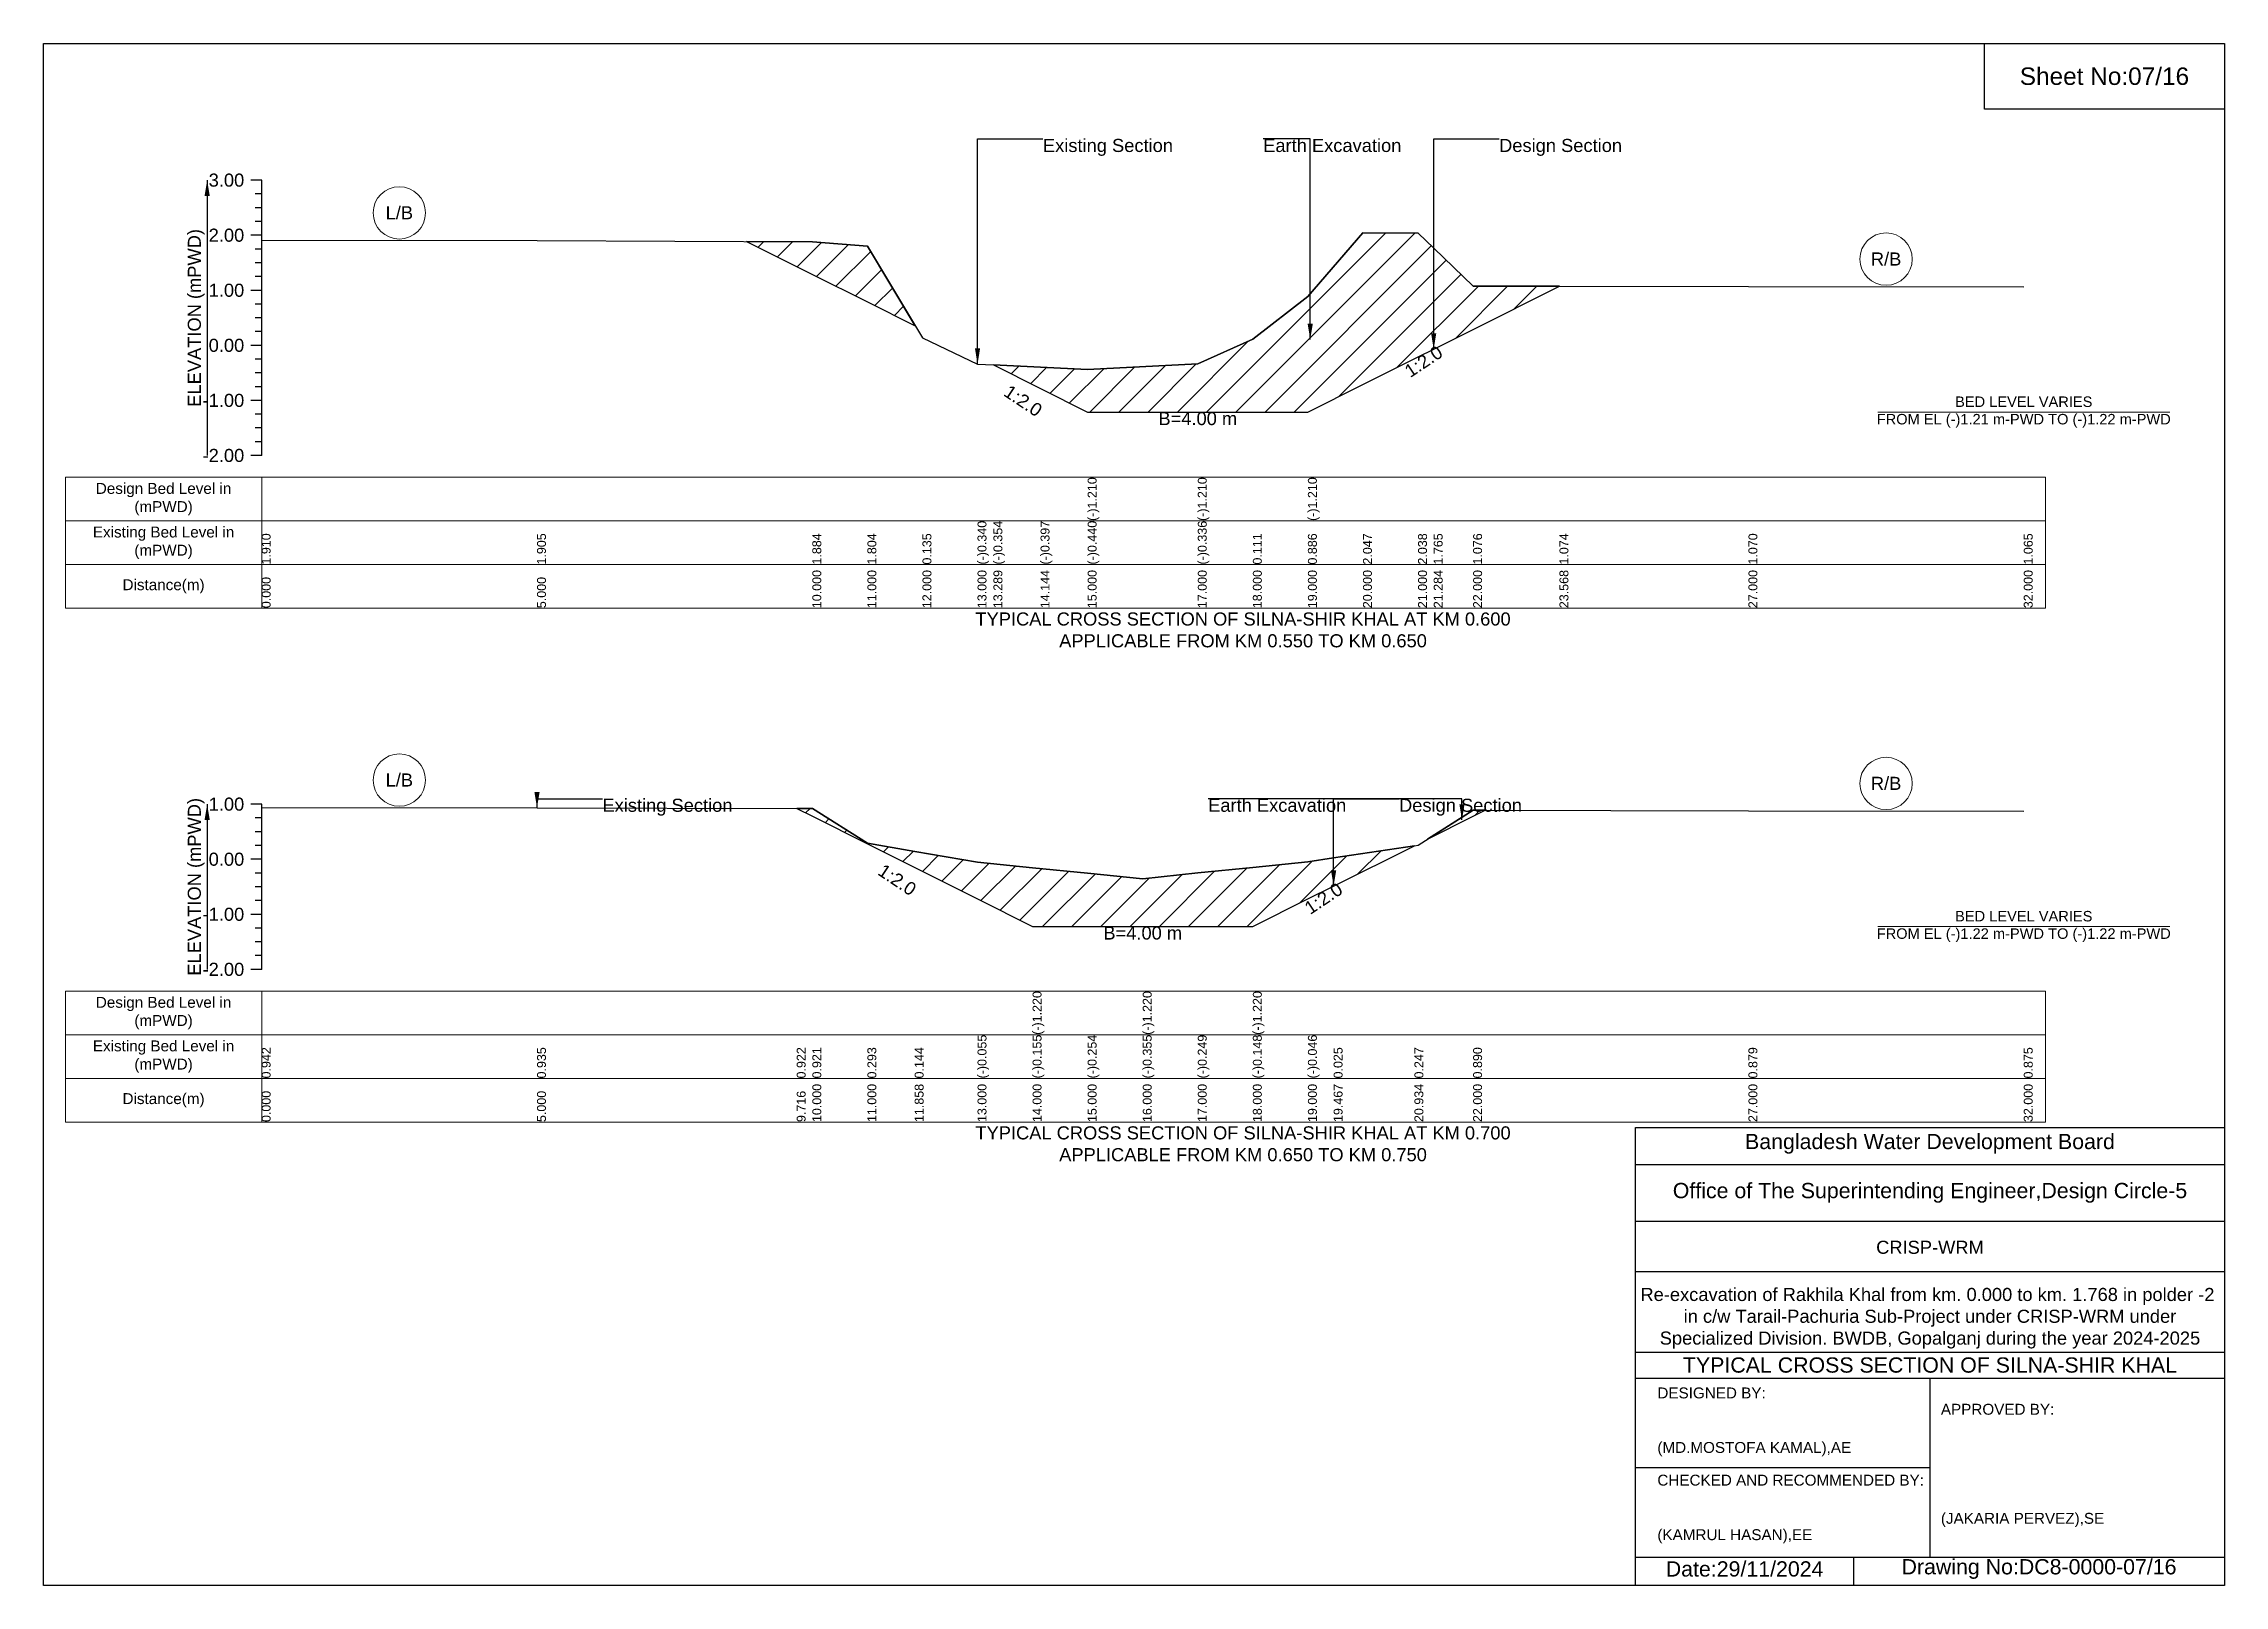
# Model space of a CAD drawing. Header units: inches. Extents: x 91000 to 258000, y -5656 to 0.
# Drawn here: x 160000 to 168000, y -5656 to 0 of the extents above; entities that cross this region are included whole.
import ezdxf

# ---------------------------------------------------------------- set-up
doc = ezdxf.new("R2010")
doc.units = ezdxf.units.IN
doc.header["$LTSCALE"] = 7
doc.header["$MEASUREMENT"] = 0
for name, color, linetype, lineweight in [('Cross section Data Border', 7, 'Continuous', 9), ('Cross Section Labels', 7, 'Continuous', 9), ('Existing_Bed_Level for Xsection', 7, 'Continuous', 25)]:
    doc.layers.add(name, color=color, linetype=linetype, lineweight=lineweight)
doc.styles.get("Standard").update_dxf_attribs({"font": 'arial.ttf'})
doc.dimstyles.get("Standard").update_dxf_attribs({"dimtxt": 0.18, "dimasz": 0.18, "dimexe": 0.18, "dimexo": 0.0625, "dimgap": 0.09, "dimtad": 0, "dimtih": 1, "dimtoh": 1, "dimdec": 4, "dimzin": 0, "dimdsep": 46, "dimtxsty": 'Standard', "dimcen": 0.09, "dimadec": 0, "dimazin": 0, "dimtfac": 1, "dimtdec": 4, "dimtofl": 0, "dimtmove": 0, "dimatfit": 3, "dimfxl": 1, "dimtolj": 1, "dimtzin": 0, "dimarcsym": 0})

msp = doc.modelspace()

# ---------------------------------------------------------------- texts
at = {"attachment_point": 5}
for s, insert, char_height in [('Sheet No:07/16', (167560, -120), 64), ('Bangladesh Water Development Board', (166920, -4036), 56), ('Office of The Superintending Engineer,Design Circle-5', (166920, -4216), 56)]:
    msp.add_mtext(s, dxfattribs=dict(at, insert=insert, char_height=char_height))
for s, insert, char_height, width, attachment_point in [('CRISP-WRM', (166920, -4416), 48, 2240, 5), ('Re-excavation of Rakhila Khal from km. 0.000 to km. 1.768 in polder -2  in c/w Tarail-Pachuria Sub-Project under CRISP-WRM under Specialized Division. BWDB, Gopalganj during the year 2024-2025', (166920, -4676), 48, 2160, 5), ('TYPICAL CROSS SECTION OF SILNA-SHIR KHAL', (166920, -4848), 56, 2240, 5), ('DESIGNED BY:^J^J^J(MD.MOSTOFA KAMAL),AE', (165920, -5056), 40, 1120, 4), ('APPROVED BY:^J^J^J^J^J^J(JAKARIA PERVEZ),SE', (166960, -5216), 40, 1120, 4), ('CHECKED AND RECOMMENDED BY:^J^J^J(KAMRUL HASAN),EE', (165920, -5376), 40, 1120, 4), ('Date:29/11/2024', (166240, -5596), 56, 1120, 5), ('Drawing No:DC8-0000-07/16', (167320, -5596), 56, 1760, 5)]:
    msp.add_mtext(s, dxfattribs=dict(insert=insert, char_height=char_height, width=width, attachment_point=attachment_point))
at = {"layer": 'Cross section Data Border', "char_height": 40, "width": 640, "attachment_point": 5}
for s, insert in [('Design Bed Level in (mPWD)', (160440, -1671.1)), ('Existing Bed Level in (mPWD)', (160440, -1831.1)), ('Distance(m)', (160440, -1991.1)), ('Design Bed Level in (mPWD)', (160440, -3556.3)), ('Existing Bed Level in (mPWD)', (160440, -3716.3)), ('Distance(m)', (160440, -3876.3))]:
    msp.add_mtext(s, dxfattribs=dict(at, insert=insert))
at = {"layer": 'Cross Section Labels'}
for s, insert, char_height, attachment_point in [('Existing Section', (163666, -349.6), 48, 1), ('Earth Excavation', (164474, -349.6), 48, 1), ('Design Section', (165339.4, -349.6), 48, 1), ('L/B', (161305, -620.8), 48, 5), ('R/B', (166759, -790.5), 48, 5), ('B=4.00 m', (164234, -1351.5), 48, 2), ('BED LEVEL VARIES ^JFROM EL (-)1.21 m-PWD TO (-)1.22 m-PWD', (167264, -1351.5), 38.4, 5), ('TYPICAL CROSS SECTION OF SILNA-SHIR KHAL AT KM 0.600^JAPPLICABLE FROM KM 0.550 TO KM 0.650', (164400, -2151.1), 48, 5), ('L/B', (161305, -2701.7), 48, 5), ('R/B', (166759, -2714.1), 48, 5), ('Existing Section', (162050, -2770.1), 48, 1), ('Earth Excavation', (164272, -2770.1), 48, 1), ('Design Section', (164972.3, -2770.1), 48, 1), ('BED LEVEL VARIES ^JFROM EL (-)1.22 m-PWD TO (-)1.22 m-PWD', (167264, -3238.7), 38.4, 5), ('B=4.00 m', (164032, -3238.7), 48, 2), ('TYPICAL CROSS SECTION OF SILNA-SHIR KHAL AT KM 0.700^JAPPLICABLE FROM KM 0.650 TO KM 0.750', (164400, -4036.3), 48, 5)]:
    msp.add_mtext(s, dxfattribs=dict(at, insert=insert, char_height=char_height, attachment_point=attachment_point))
at = {"layer": 'Cross Section Labels', "char_height": 48, "attachment_point": 2}
for insert, rotation in [((165048.9, -1146.1), 33.69007), ((163606.7, -1290.4), 326.30993), ((163144.9, -3047.7), 326.30993), ((164681.8, -3115.8), 33.69007)]:
    msp.add_mtext('1:2.0', dxfattribs=dict(at, insert=insert, rotation=rotation))
at = {"layer": 'Existing_Bed_Level for Xsection', "char_height": 48, "attachment_point": 6}
for s, insert in [('3.00', (160736, -501.1)), ('2.00', (160736, -703.1)), ('1.00', (160736, -905.1)), ('0.00', (160736, -1107.1)), ('-1.00', (160736, -1309.1)), ('-2.00', (160736, -1511.1)), ('1.00', (160736, -2790.3)), ('0.00', (160736, -2992.3)), ('-1.00', (160736, -3194.3)), ('-2.00', (160736, -3396.3))]:
    msp.add_mtext(s, dxfattribs=dict(at, insert=insert))
at = {"layer": 'Existing_Bed_Level for Xsection', "rotation": 90}
for s, insert, char_height, attachment_point in [('ELEVATION (mPWD)', (160560, -1006.1), 48, 5), ('(-)1.210', (163830, -1751.1), 32.8, 1), ('(-)1.210', (164234, -1751.1), 32.8, 1), ('(-)1.210', (164638, -1751.1), 32.8, 1), ('(-)0.340', (163426, -1911.1), 32.8, 1), ('(-)0.354', (163484.4, -1911.1), 32.8, 1), ('(-)0.397', (163657.2, -1911.1), 32.8, 1), ('(-)0.440', (163830, -1911.1), 32.8, 1), ('(-)0.336', (164234, -1911.1), 32.8, 1), ('1.910', (160800, -1911.1), 32.8, 1), ('1.905', (161810, -1911.1), 32.8, 1), ('1.884', (162820, -1911.1), 32.8, 1), ('1.804', (163022, -1911.1), 32.8, 1), ('0.135', (163224, -1911.1), 32.8, 1), ('0.111', (164436, -1911.1), 32.8, 1), ('0.886', (164638, -1911.1), 32.8, 1), ('2.047', (164840, -1911.1), 32.8, 1), ('2.038', (165042, -1911.1), 32.8, 1), ('1.765', (165099.4, -1911.1), 32.8, 1), ('1.076', (165244, -1911.1), 32.8, 1), ('1.074', (165560.8, -1911.1), 32.8, 1), ('1.070', (166254, -1911.1), 32.8, 1), ('1.065', (167264, -1911.1), 32.8, 1), ('0.000', (160800, -2071.1), 32.8, 1), ('5.000', (161810, -2071.1), 32.8, 1), ('10.000', (162820, -2071.1), 32.8, 1), ('11.000', (163022, -2071.1), 32.8, 1), ('12.000', (163224, -2071.1), 32.8, 1), ('13.000', (163426, -2071.1), 32.8, 1), ('13.289', (163484.4, -2071.1), 32.8, 1), ('14.144', (163657.2, -2071.1), 32.8, 1), ('15.000', (163830, -2071.1), 32.8, 1), ('17.000', (164234, -2071.1), 32.8, 1), ('18.000', (164436, -2071.1), 32.8, 1), ('19.000', (164638, -2071.1), 32.8, 1), ('20.000', (164840, -2071.1), 32.8, 1), ('21.000', (165042, -2071.1), 32.8, 1), ('21.284', (165099.4, -2071.1), 32.8, 1), ('22.000', (165244, -2071.1), 32.8, 1), ('23.568', (165560.8, -2071.1), 32.8, 1), ('27.000', (166254, -2071.1), 32.8, 1), ('32.000', (167264, -2071.1), 32.8, 1), ('ELEVATION (mPWD)', (160560, -3093.3), 48, 5), ('(-)1.220', (163628, -3636.3), 32.8, 1), ('(-)1.220', (164032, -3636.3), 32.8, 1), ('(-)1.220', (164436, -3636.3), 32.8, 1), ('(-)0.055', (163426, -3796.3), 32.8, 1), ('(-)0.155', (163628, -3796.3), 32.8, 1), ('(-)0.254', (163830, -3796.3), 32.8, 1), ('(-)0.355', (164032, -3796.3), 32.8, 1), ('(-)0.249', (164234, -3796.3), 32.8, 1), ('(-)0.148', (164436, -3796.3), 32.8, 1), ('(-)0.046', (164638, -3796.3), 32.8, 1), ('0.942', (160800, -3796.3), 32.8, 1), ('0.935', (161810, -3796.3), 32.8, 1), ('0.922', (162762.7, -3796.3), 32.8, 1), ('0.921', (162820, -3796.3), 32.8, 1), ('0.293', (163022, -3796.3), 32.8, 1), ('0.144', (163195.4, -3796.3), 32.8, 1), ('0.025', (164732.3, -3796.3), 32.8, 1), ('0.247', (165028.7, -3796.3), 32.8, 1), ('0.890', (165244, -3796.3), 32.8, 1), ('0.879', (166254, -3796.3), 32.8, 1), ('0.875', (167264, -3796.3), 32.8, 1), ('10.000', (162820, -3956.3), 32.8, 1), ('11.000', (163022, -3956.3), 32.8, 1), ('11.858', (163195.4, -3956.3), 32.8, 1), ('13.000', (163426, -3956.3), 32.8, 1), ('14.000', (163628, -3956.3), 32.8, 1), ('15.000', (163830, -3956.3), 32.8, 1), ('16.000', (164032, -3956.3), 32.8, 1), ('17.000', (164234, -3956.3), 32.8, 1), ('18.000', (164436, -3956.3), 32.8, 1), ('19.000', (164638, -3956.3), 32.8, 1), ('19.467', (164732.3, -3956.3), 32.8, 1), ('20.934', (165028.7, -3956.3), 32.8, 1), ('22.000', (165244, -3956.3), 32.8, 1), ('27.000', (166254, -3956.3), 32.8, 1), ('32.000', (167264, -3956.3), 32.8, 1), ('0.000', (160800, -3956.3), 32.8, 1), ('5.000', (161810, -3956.3), 32.8, 1), ('9.716', (162762.7, -3956.3), 32.8, 1)]:
    msp.add_mtext(s, dxfattribs=dict(at, insert=insert, char_height=char_height, attachment_point=attachment_point))

# ---------------------------------------------------------------- hatches: boundary and pattern name
at = {"layer": 'Existing_Bed_Level for Xsection'}
h = msp.add_hatch(dxfattribs=at)
h.set_pattern_fill('ANSI31', color=256, scale=606, style=0)
h.paths.add_polyline_path([(163484.4, -1178.7), (163657.2, -1265.1), (163830, -1351.5), (164234, -1351.5), (164436, -1351.5), (164638, -1351.5), (164840, -1250.5), (165042, -1149.5), (165099.4, -1120.8), (165244, -1048.5), (165560.8, -890.1), (165244, -889.8), (165099.4, -750.7), (165042, -695.4), (164840, -693.6), (164638, -928.1), (164436, -1084.7), (164234, -1175), (163830, -1196), (163657.2, -1187.4)])
h = msp.add_hatch(dxfattribs=at)
h.set_pattern_fill('ANSI31', color=256, scale=606, style=0)
h.paths.add_polyline_path([(162578, -725.5), (162820, -846.5), (163022, -947.5), (163197.2, -1035.1), (163022, -742.7), (162820, -726.6)])
h = msp.add_hatch(dxfattribs=at)
h.set_pattern_fill('ANSI31', color=256, scale=606, style=0)
h.paths.add_polyline_path([(162762.7, -2806.1), (162820, -2834.7), (163022, -2935.7), (163195.4, -3022.4), (163426, -3137.7), (163628, -3238.7), (163830, -3238.7), (164032, -3238.7), (164234, -3238.7), (164436, -3238.7), (164638, -3137.7), (164732.3, -3090.6), (165028.7, -2942.4), (164732.3, -2987.3), (164638, -3001.6), (164436, -3022.1), (164234, -3042.6), (164032, -3064), (163830, -3043.6), (163628, -3023.5), (163426, -3003.4), (163195.4, -2963.3), (163022, -2933.1), (162820, -2806.2)])
h = msp.add_hatch(dxfattribs=at)
h.set_pattern_fill('ANSI31', color=256, scale=606, style=0)
h.paths.add_polyline_path([(165076.9, -2918.3), (165244, -2834.7), (165288.2, -2812.6), (165244, -2812.5)])

# ---------------------------------------------------------------- linework, layer by layer
for points in [[(160000, 0), (168000, 0), (168000, -5656), (160000, -5656)], [(167120, 0), (168000, 0), (168000, -240), (167120, -240)]]:
    msp.add_lwpolyline(points, close=True)
for points in [[(165840, -5656), (165840, -3976), (168000, -3976)], [(165840, -4112), (168000, -4112)], [(165840, -4320), (168000, -4320)], [(165840, -4504), (168000, -4504)], [(165840, -4800), (168000, -4800)], [(165840, -4896), (168000, -4896)], [(166920, -4896), (166920, -5552)], [(165840, -5224), (166920, -5224)], [(165840, -5552), (168000, -5552)], [(166640, -5552), (166640, -5656)]]:
    msp.add_lwpolyline(points)
at = {"layer": 'Cross section Data Border'}
for points in [[(160080, -1591.1), (167344, -1591.1), (167344, -2071.1), (160080, -2071.1)], [(160080, -3476.3), (167344, -3476.3), (167344, -3956.3), (160080, -3956.3)]]:
    msp.add_lwpolyline(points, close=True, dxfattribs=at)
for points in [[(160800, -1591.1), (160800, -2071.1)], [(160080, -1751.1), (167344, -1751.1)], [(160080, -1911.1), (167344, -1911.1)], [(160800, -3476.3), (160800, -3956.3)], [(160080, -3636.3), (167344, -3636.3)], [(160080, -3796.3), (167344, -3796.3)]]:
    msp.add_lwpolyline(points, dxfattribs=at)
at = {"layer": 'Cross Section Labels'}
for points in [[(166728.2, -1351.5), (167799.8, -1351.5)], [(166728.2, -3238.7), (167799.8, -3238.7)]]:
    msp.add_lwpolyline(points, dxfattribs=at)
for centre in [(161305, -620.8), (166759, -790.5), (161305, -2701.7), (166759, -2714.1)]:
    msp.add_circle(centre, 96, dxfattribs=at)
at = {"layer": 'Existing_Bed_Level for Xsection'}
for points in [[(160800, -501.1), (160760, -501.1)], [(160800, -551.6), (160776, -551.6)], [(160800, -1511.1), (160800, -1309.1), (160800, -1107.1), (160800, -905.1), (160800, -703.1), (160800, -501.1)], [(160800, -602.1), (160776, -602.1)], [(160800, -703.1), (160760, -703.1)], [(160800, -652.6), (160776, -652.6)], [(160800, -721.3), (161810, -722.3), (162820, -726.6), (163022, -742.7), (163224, -1079.8), (163426, -1175.8), (163484.4, -1178.7), (163657.2, -1187.4), (163830, -1196), (163830, -1196), (164234, -1175), (164234, -1175), (164436, -1084.7), (164638, -928.1), (164638, -928.1), (164840, -693.6), (165042, -695.4), (165099.4, -750.7), (165244, -889.8), (165560.8, -890.1), (166254, -891), (167264, -892)], [(160800, -753.6), (160776, -753.6)], [(160800, -804.1), (160776, -804.1)], [(160800, -854.6), (160776, -854.6)], [(160800, -905.1), (160760, -905.1)], [(160800, -955.6), (160776, -955.6)], [(160800, -1006.1), (160776, -1006.1)], [(160800, -1107.1), (160760, -1107.1)], [(160800, -1056.6), (160776, -1056.6)], [(160800, -1157.6), (160776, -1157.6)], [(160800, -1208.1), (160776, -1208.1)], [(160800, -1258.6), (160776, -1258.6)], [(160800, -1309.1), (160760, -1309.1)], [(160800, -1359.6), (160776, -1359.6)], [(160800, -1410.1), (160776, -1410.1)], [(160800, -1511.1), (160760, -1511.1)], [(160800, -1460.6), (160776, -1460.6)], [(160800, -2790.3), (160760, -2790.3)], [(160800, -3396.3), (160800, -3194.3), (160800, -2992.3), (160800, -2790.3)], [(160800, -2840.8), (160776, -2840.8)], [(160800, -2802), (161810, -2803.4), (162762.7, -2806.1), (162820, -2806.2), (163022, -2933.1), (163195.4, -2963.3), (163426, -3003.4), (163628, -3023.5), (163628, -3023.5), (163830, -3043.6), (164032, -3064), (164032, -3064), (164234, -3042.6), (164436, -3022.1), (164436, -3022.1), (164638, -3001.6), (164732.3, -2987.3), (165028.7, -2942.4), (165042, -2940.4), (165244, -2812.5), (166254, -2814.7), (167264, -2815.5)], [(160800, -2891.3), (160776, -2891.3)], [(160800, -2941.8), (160776, -2941.8)], [(160800, -2992.3), (160760, -2992.3)], [(160800, -3042.8), (160776, -3042.8)], [(160800, -3093.3), (160776, -3093.3)], [(160800, -3194.3), (160760, -3194.3)], [(160800, -3143.8), (160776, -3143.8)], [(160800, -3244.8), (160776, -3244.8)], [(160800, -3295.3), (160776, -3295.3)], [(160800, -3345.8), (160776, -3345.8)], [(160800, -3396.3), (160760, -3396.3)]]:
    msp.add_lwpolyline(points, dxfattribs=at)
for points in [[(163484.4, -1178.7), (163484.4, -1178.7), (163657.2, -1265.1), (163830, -1351.5), (163830, -1351.5), (164234, -1351.5), (164234, -1351.5), (164436, -1351.5), (164638, -1351.5), (164638, -1351.5), (164840, -1250.5), (165042, -1149.5), (165099.4, -1120.8), (165244, -1048.5), (165560.8, -890.1), (165244, -889.8), (165099.4, -750.7), (165042, -695.4), (164840, -693.6), (164638, -928.1), (164638, -928.1), (164436, -1084.7), (164234, -1175), (164234, -1175), (163830, -1196), (163830, -1196), (163657.2, -1187.4), (163484.4, -1178.7)], [(162578, -725.5), (162820, -846.5), (163022, -947.5), (163197.2, -1035.1), (163022, -742.7), (162820, -726.6)], [(162762.7, -2806.1), (162762.7, -2806.1), (162820, -2834.7), (163022, -2935.7), (163195.4, -3022.4), (163426, -3137.7), (163628, -3238.7), (163628, -3238.7), (163830, -3238.7), (164032, -3238.7), (164032, -3238.7), (164234, -3238.7), (164436, -3238.7), (164436, -3238.7), (164638, -3137.7), (164732.3, -3090.6), (165028.7, -2942.4), (165028.7, -2942.4), (165028.7, -2942.4), (164732.3, -2987.3), (164638, -3001.6), (164436, -3022.1), (164436, -3022.1), (164234, -3042.6), (164032, -3064), (164032, -3064), (163830, -3043.6), (163628, -3023.5), (163628, -3023.5), (163426, -3003.4), (163195.4, -2963.3), (163022, -2933.1), (162820, -2806.2), (162762.7, -2806.1)], [(165076.9, -2918.3), (165244, -2834.7), (165288.2, -2812.6), (165244, -2812.5)]]:
    msp.add_lwpolyline(points, close=True, dxfattribs=at)

msp.set_redraw_order([(e.dxf.handle, doc.entitydb.next_handle()) for e in msp.query("TEXT MTEXT ATTDEF DIMENSION ARC_DIMENSION")])  # texts and dimensions are drawn at this point

# ---------------------------------------------------------------- leaders
at = {"layer": 'Cross Section Labels', "annotation_type": 0, "has_hookline": 1}
for points, hookline_direction, text_width in [([(163426, -1175.8), (163426, -349.6), (163665.9, -349.6)], 0, 467.2), ([(164646.5, -1085.3), (164646.5, -349.6), (164473.9, -349.6)], 0, 497), ([(165099.4, -1120.8), (165099.4, -349.6), (165339.3, -349.6)], 0, 441.2), ([(161810, -2803.4), (161810, -2770.1), (162049.9, -2770.1)], 0, 467.2), ([(165203.1, -2847.8), (165203.1, -2770.1), (164272.1, -2770.1)], 1, 497), ([(164732.3, -3090.6), (164732.3, -2770.1), (164972.2, -2770.1)], 0, 441.2)]:
    msp.add_leader(points, dimstyle='Standard', override={"dimasz": 57.6}, dxfattribs=dict(at, hookline_direction=hookline_direction, text_width=text_width))
at = {"layer": 'Existing_Bed_Level for Xsection'}
for points in [[(160600, -501.1), (160600, -1511.1)], [(160600, -2790.3), (160600, -3396.3)]]:
    msp.add_leader(points, dimstyle='Standard', override={"dimasz": 57.6}, dxfattribs=at)

doc.saveas('drawing.dxf')
